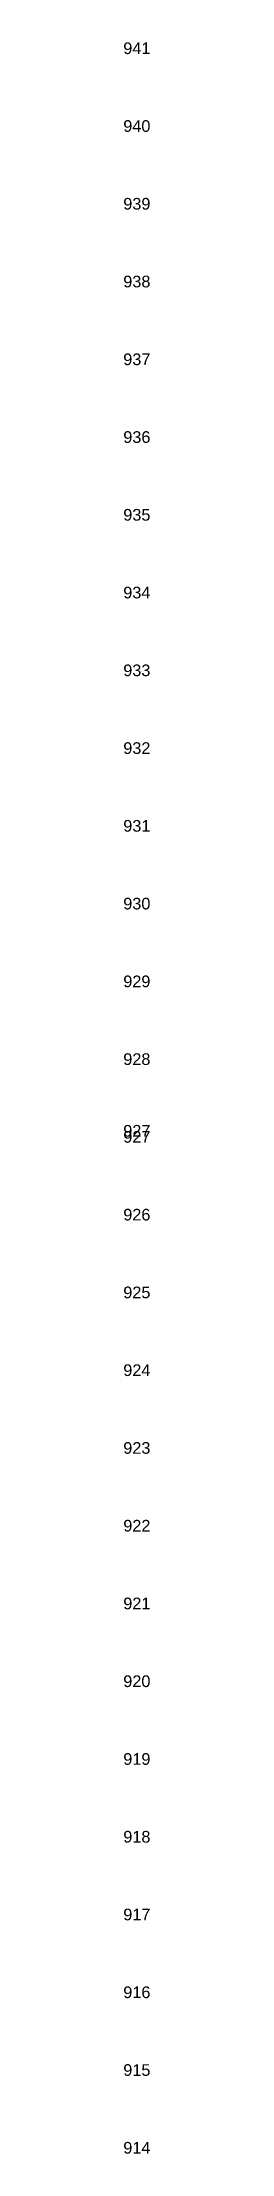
# Model space of a CAD drawing. Header units: millimetres. Extents: x 1849 to 4221, y 1726 to 2718.
# Drawn here: x 4070.9 to 4074.2, y 1858.4 to 2130 of the extents above; entities that cross this region are included whole.
import ezdxf
from ezdxf.enums import TextEntityAlignment as Align

# ---------------------------------------------------------------- set-up
doc = ezdxf.new("R2010")
doc.units = ezdxf.units.MM
doc.layers.add('CS_Drawing', color=7, linetype='Continuous')
doc.styles.get("Standard").update_dxf_attribs({"font": 'arial.ttf'})

msp = doc.modelspace()

# ---------------------------------------------------------------- texts
at = {"layer": 'CS_Drawing'}
for s, p in [('941', (4070.81, 2129.2)), ('940', (4070.81, 2119.2)), ('939', (4070.81, 2109.2)), ('938', (4070.81, 2099.2)), ('937', (4070.81, 2089.2)), ('936', (4070.81, 2079.2)), ('936', (4070.81, 2079.2)), ('935', (4070.81, 2069.2)), ('934', (4070.81, 2059.2)), ('933', (4070.81, 2049.2)), ('932', (4070.81, 2039.2)), ('931', (4070.81, 2029.2)), ('930', (4070.81, 2019.2)), ('929', (4070.81, 2009.2)), ('928', (4070.81, 1999.2)), ('927', (4070.81, 1989.98)), ('927', (4070.81, 1989.2)), ('926', (4070.81, 1979.2)), ('925', (4070.81, 1969.2)), ('924', (4070.81, 1959.2)), ('923', (4070.81, 1949.2)), ('922', (4070.81, 1939.2)), ('921', (4070.81, 1929.2)), ('920', (4070.81, 1919.2)), ('919', (4070.81, 1909.2)), ('918', (4070.81, 1899.2)), ('917', (4070.81, 1889.2)), ('916', (4070.81, 1879.2)), ('915', (4070.81, 1869.2)), ('914', (4070.81, 1859.2)), ('914', (4070.81, 1859.2))]:
    msp.add_text(s, height=1.5, dxfattribs=at).set_placement(p, align=Align.MIDDLE_LEFT)

doc.saveas('drawing.dxf')
